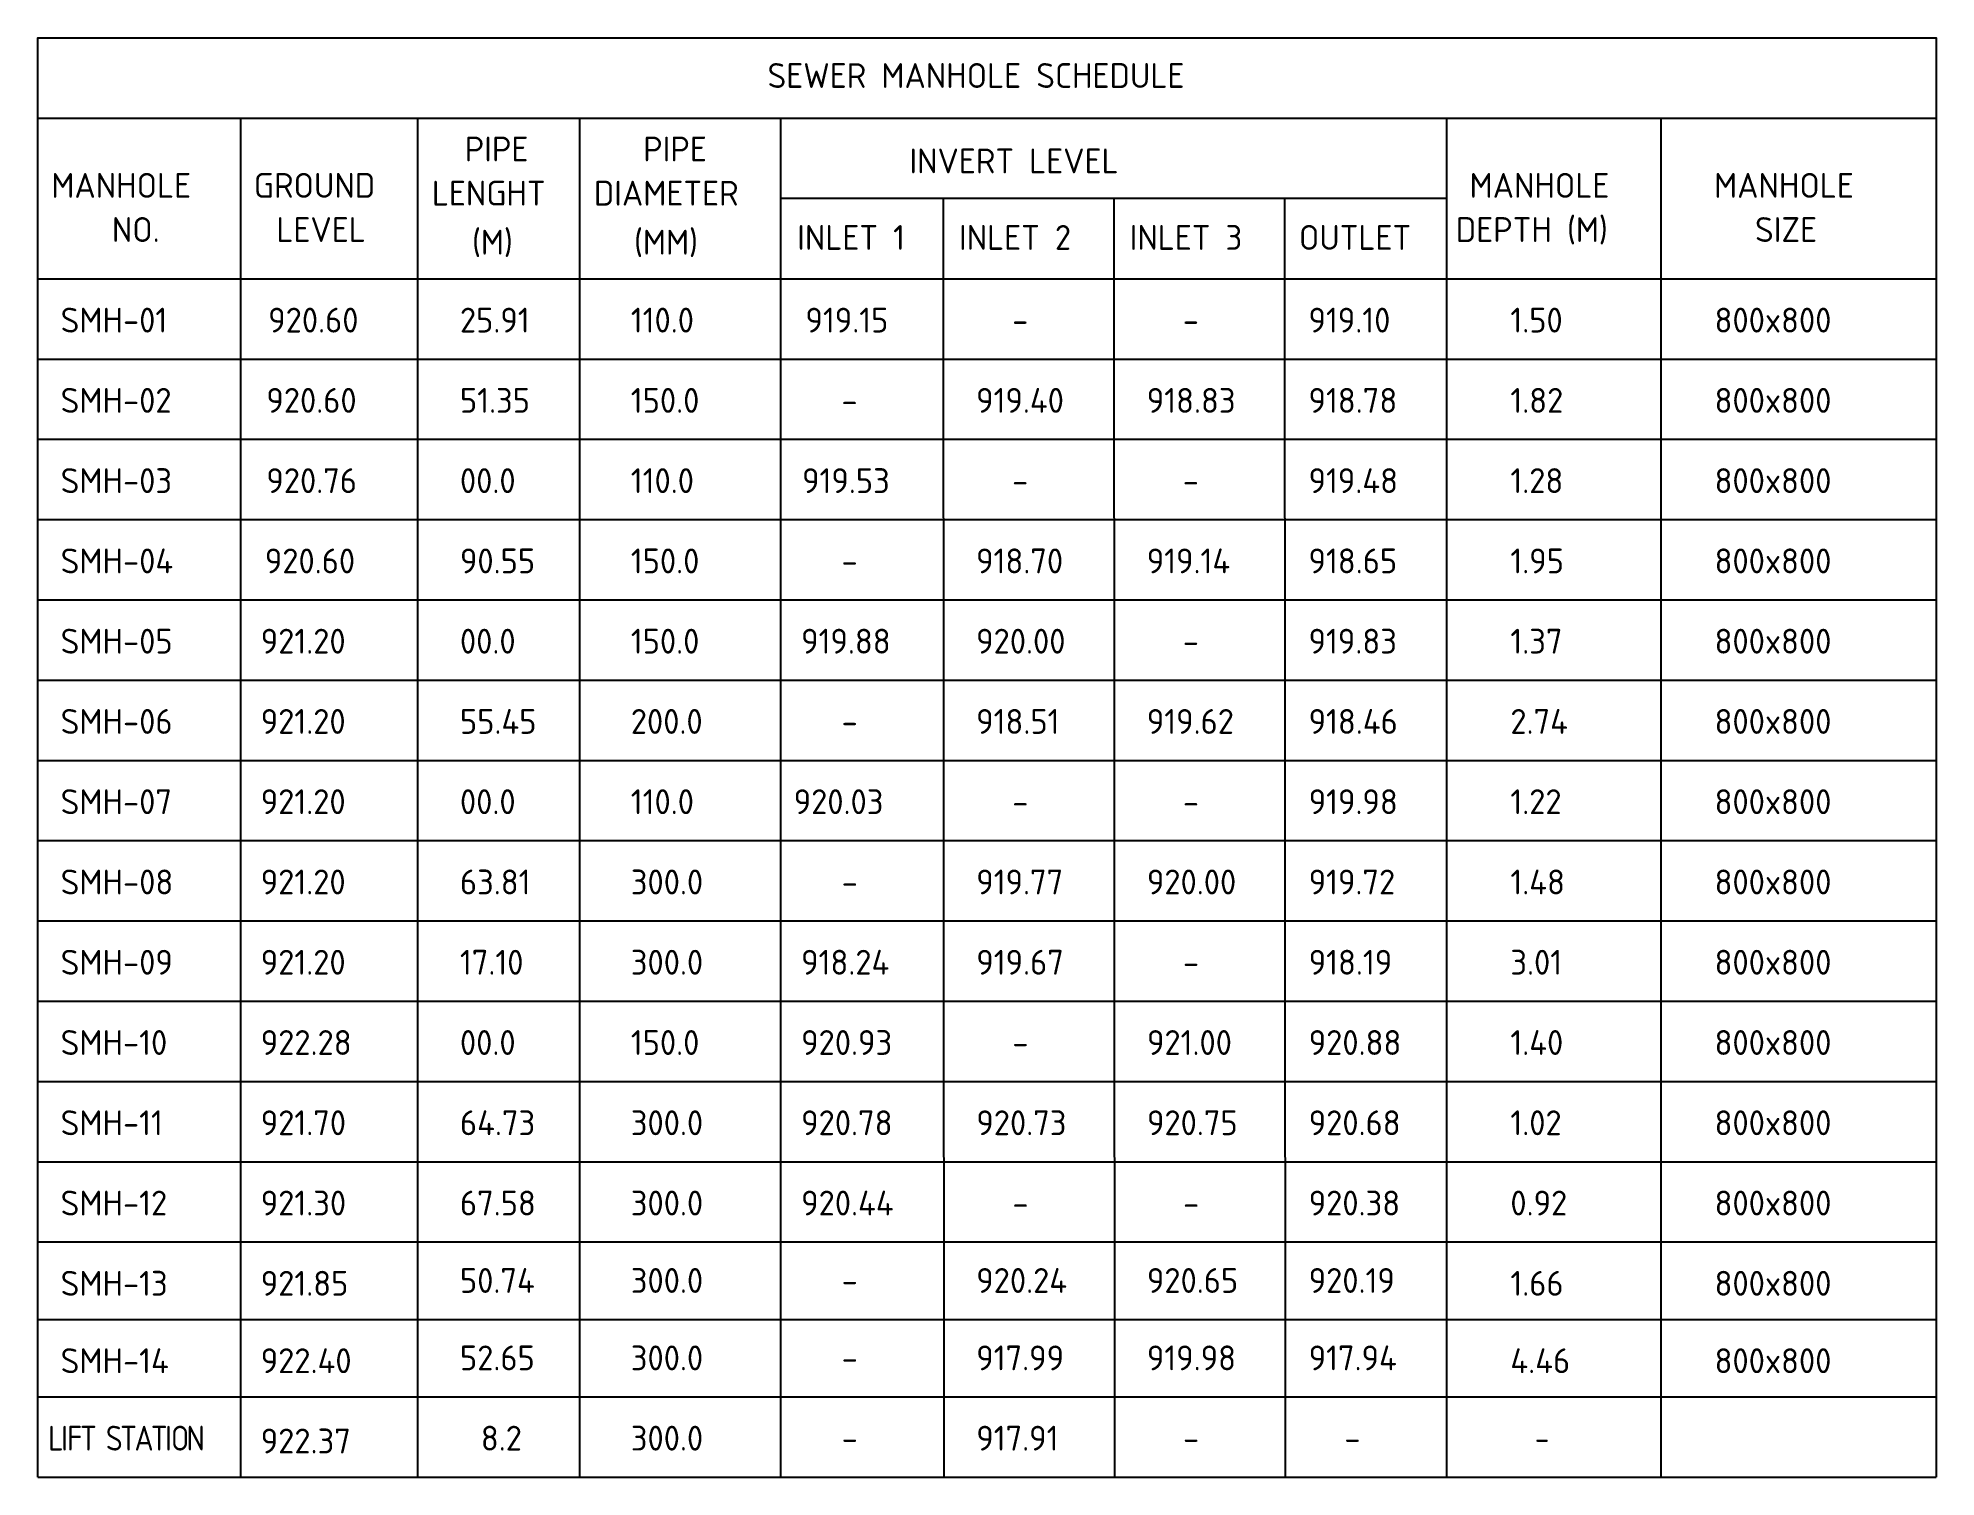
# Model space of a CAD drawing. Header units: metres. Extents: x 6917732 to 8046551, y 3602874 to 4094271.
# Drawn here: x 7855601 to 8046551, y 3713013 to 3857850 of the extents above; entities that cross this region are included whole.
import ezdxf

# ---------------------------------------------------------------- set-up
doc = ezdxf.new("R2010")
doc.units = ezdxf.units.M
doc.header["$LTSCALE"] = 0.5
doc.header["$MEASUREMENT"] = 0
doc.layers.add('AN-TEXT', color=7, linetype='CONTINUOUS', lineweight=40)
doc.layers.add('P-SNTRY', color=4, linetype='CONTINUOUS')
doc.styles.add('3.5mm', font='ISO3098B.shx', dxfattribs={"height": 3.5})

msp = doc.modelspace()

# ---------------------------------------------------------------- texts
at = {"layer": 'AN-TEXT', "color": 2, "char_height": 2500, "attachment_point": 1, "style": '3.5mm'}
for s, width, heights, insert in [('\\pxi-3,l4,t4;SEWER MANHOLE SCHEDULE', 58341.663, [0], (7926498.1, 3855318.7, 33.2)), ('\\pxi-3,l4,t4;PIPE', 34795.731, [0], (7896033.8, 3847923, 33.2)), ('\\pxi-3,l4,t4;PIPE', 34795.731, [0], (7913985.7, 3847923, 33.2)), ('\\pxi-3,l4,t4;INVERT LEVEL', 34795.731, [0], (7940774.8, 3846721.3, 33.2)), ('\\pxi-3,l4,t4;MANHOLE', 34795.731, [0], (7854442.8, 3844260.3, 33.2)), ('\\pxi-3,l4,t4;GROUND', 34795.731, [0], (7874820.5, 3844260.3, 33.2)), ('\\pxi-3,l4,t4;MANHOLE', 34795.731, [0], (7997124.8, 3844260.3, 33.2)), ('\\pxi-3,l4,t4;MANHOLE', 34795.731, [0], (8021720.2, 3844260.3, 33.2)), ('LENGHT', 34795.731, [0], (7895227.7, 3843479.4, 33.2)), ('DIAMETER', 34795.731, [0], (7911524.5, 3843479.4, 33.2)), ('DEPTH (M)', 34795.731, [0], (7998234, 3839816.8, 33.2)), ('NO.', 34795.731, [0], (7863039.2, 3839816.8, 33.2)), ('LEVEL', 34795.731, [0], (7879583.7, 3839816.8, 33.2)), ('(M)', 34795.731, [0], (7899268, 3838546.8, 33.2)), ('(MM)', 34795.731, [0], (7915564.8, 3838546.8, 33.2)), ('INLET 1', 34795.731, [0], (7931987.7, 3839023.2, 33.2)), ('INLET 2', 34795.731, [0], (7948263.5, 3839023.2, 33.2)), ('INLET 3', 34795.731, [0], (7965431.4, 3839023.2, 33.2)), ('OUTLET', 34795.731, [0], (7982456.4, 3839023.2, 33.2)), ('SIZE', 34795.731, [0], (8028337.7, 3839816.8, 33.2)), ('SMH-01', 34795.731, [0], (7857883.2, 3830701.7, 33.2)), ('920.60', 34795.731, [0], (7878764.9, 3830701.7, 33.2)), ('25.91', 34795.731, [0], (7898052.2, 3830701.7, 33.2)), ('110.0', 34795.731, [0], (7915240.8, 3830701.7, 33.2)), ('919.15', 34795.731, [0], (7932812.5, 3830701.7, 33.2)), ('919.10', 34795.731, [0], (7983421.9, 3830701.7, 33.2)), ('1.50', 34795.731, [0], (8003727.9, 3830701.7, 33.2)), ('800x800', 34795.731, [0], (8024268.5, 3830701.7, 33.2)), ('-', 34795.731, [0], (7953601.5, 3830701.7, 33.2)), ('-', 34795.731, [0], (7970769.4, 3830701.7, 33.2)), ('SMH-02', 34795.731, [0], (7857883.2, 3822623.5, 33.2)), ('920.60', 34795.731, [0], (7878577.3, 3822623.5, 33.2)), ('51.35', 34795.731, [0], (7898052.2, 3822623.5, 33.2)), ('150.0', 34795.731, [0], (7915240.8, 3822623.5, 33.2)), ('-', 34795.731, [0], (7936433.7, 3822623.5, 33.2)), ('919.40', 34795.731, [0], (7949980.4, 3822623.5, 33.2)), ('918.83', 34795.731, [0], (7967148.2, 3822623.5, 33.2)), ('918.78', 34795.731, [0], (7983421.9, 3822623.5, 33.2)), ('1.82', 34795.731, [0], (8003727.9, 3822623.5, 33.2)), ('800x800', 34795.731, [0], (8024268.5, 3822623.5, 33.2)), ('SMH-03', 34795.731, [0], (7857883.2, 3814545.2, 33.2)), ('920.76', 34795.731, [0], (7878577.3, 3814545.2, 33.2)), ('00.0', 34795.731, [0], (7898052.2, 3814545.2, 33.2)), ('110.0', 34795.731, [0], (7915240.8, 3814545.2, 33.2)), ('919.53', 34795.731, [0], (7932472.4, 3814545.2, 33.2)), ('919.48', 34795.731, [0], (7983425.4, 3814545.2, 33.2)), ('1.28', 34795.731, [0], (8003727.9, 3814545.2, 33.2)), ('800x800', 34795.731, [0], (8024268.5, 3814545.2, 33.2)), ('-', 34795.731, [0], (7953601.5, 3814545.2, 33.2)), ('-', 34795.731, [0], (7970769.4, 3814545.2, 33.2)), ('SMH-04', 34795.731, [0], (7857883.2, 3806466.9, 33.2)), ('920.60', 34795.731, [0], (7878424.7, 3806466.9, 33.2)), ('90.55', 34795.731, [0], (7898052.2, 3806466.9, 33.2)), ('150.0', 34795.731, [0], (7915240.8, 3806466.9, 33.2)), ('918.70', 34795.731, [0], (7949980.4, 3806466.9, 33.2)), ('919.14', 34795.731, [0], (7967148.2, 3806466.9, 33.2)), ('918.65', 34795.731, [0], (7983421.9, 3806466.9, 33.2)), ('1.95', 34795.731, [0], (8003727.9, 3806466.9, 33.2)), ('800x800', 34795.731, [0], (8024268.5, 3806466.9, 33.2)), ('-', 34795.731, [0], (7936440.5, 3806466.9, 33.2)), ('SMH-05', 34795.731, [0], (7857883.2, 3798388.7, 33.2)), ('921.20', 34795.731, [0], (7878011.6, 3798388.7, 33.2)), ('00.0', 34795.731, [0], (7898052.2, 3798388.7, 33.2)), ('150.0', 34795.731, [0], (7915240.8, 3798388.7, 33.2)), ('919.88', 34795.731, [0], (7932375.9, 3798388.7, 33.2)), ('920.00', 34795.731, [0], (7949983.8, 3798388.7, 33.2)), ('919.83', 34795.731, [0], (7983425.4, 3798388.7, 33.2)), ('1.37', 34795.731, [0], (8003727.9, 3798388.7, 33.2)), ('800x800', 34795.731, [0], (8024268.5, 3798388.7, 33.2)), ('-', 34795.731, [0], (7970776.3, 3798388.7, 33.2)), ('SMH-06', 34795.731, [0], (7857883.2, 3790310.4, 33.2)), ('921.20', 34795.731, [0], (7878011.6, 3790310.4, 33.2)), ('55.45', 34795.731, [0], (7898052.2, 3790310.4, 33.2)), ('200.0', 34795.731, [0], (7915240.8, 3790310.4, 33.2)), ('-', 34795.731, [0], (7936447.4, 3790310.4, 33.2)), ('918.51', 34795.731, [0], (7949987.2, 3790310.4, 33.2)), ('919.62', 34795.731, [0], (7967155.1, 3790310.4, 33.2)), ('918.46', 34795.731, [0], (7983428.8, 3790310.4, 33.2)), ('2.74', 34795.731, [0], (8003727.9, 3790310.4, 33.2)), ('800x800', 34795.731, [0], (8024268.5, 3790310.4, 33.2)), ('SMH-07', 34795.731, [0], (7857883.2, 3782232.1, 33.2)), ('921.20', 34795.731, [0], (7878011.6, 3782232.1, 33.2)), ('00.0', 34795.731, [0], (7898052.2, 3782232.1, 33.2)), ('110.0', 34795.731, [0], (7915240.8, 3782232.1, 33.2)), ('920.03', 34795.731, [0], (7931627.2, 3782232.1, 33.2)), ('-', 34795.731, [0], (7953615.3, 3782232.1, 33.2)), ('-', 34795.731, [0], (7970783.2, 3782232.1, 33.2)), ('919.98', 34795.731, [0], (7983439.1, 3782232.1, 33.2)), ('1.22', 34795.731, [0], (8003727.9, 3782232.1, 33.2)), ('800x800', 34795.731, [0], (8024268.5, 3782232.1, 33.2)), ('\\pxt7;SMH-08', 34795.731, [0], (7857883.2, 3774153.9, 33.2)), ('\\pxt7;921.20', 34795.731, [0], (7878011.6, 3774153.9, 33.2)), ('63.81', 34795.731, [0], (7898052.2, 3774153.9, 33.2)), ('300.0', 34795.731, [0], (7915240.8, 3774153.9, 33.2)), ('919.77', 34795.731, [0], (7949994.1, 3774153.9, 33.2)), ('920.00', 34795.731, [0], (7967162, 3774153.9, 33.2)), ('919.72', 34795.731, [0], (7983435.7, 3774153.9, 33.2)), ('\\pxt7;1.48', 34795.731, [0], (8003727.9, 3774153.9, 33.2)), ('800x800', 34795.731, [0], (8024268.5, 3774153.9, 33.2)), ('-', 34795.731, [0], (7936454.3, 3774153.9, 33.2)), ('SMH-09', 34795.731, [0], (7857883.2, 3766075.6, 33.2)), ('921.20', 34795.731, [0], (7878011.6, 3766075.6, 33.2)), ('17.10', 34795.731, [0], (7898052.2, 3766075.6, 33.2)), ('300.0', 34795.731, [0], (7915240.8, 3766075.6, 33.2)), ('918.24', 34795.731, [0], (7932375.9, 3766075.6, 33.2)), ('919.67', 34795.731, [0], (7949997.6, 3766075.6, 33.2)), ('918.19', 34795.731, [0], (7983439.1, 3766075.6, 33.2)), ('3.01', 34795.731, [0], (8003727.9, 3766075.6, 33.2)), ('800x800', 34795.731, [0], (8024268.5, 3766075.6, 33.2)), ('-', 34795.731, [0], (7970790.1, 3766075.6, 33.2)), ('SMH-10', 34795.731, [0], (7857883.2, 3757997.3, 33.2)), ('922.28', 34795.731, [0], (7878011.6, 3757997.3, 33.2)), ('00.0', 34795.731, [0], (7898052.2, 3757997.3, 33.2)), ('150.0', 34795.731, [0], (7915240.8, 3757997.3, 33.2)), ('920.93', 34795.731, [0], (7932379.3, 3757997.3, 33.2)), ('921.00', 34795.731, [0], (7967168.9, 3757997.3, 33.2)), ('920.88', 34795.731, [0], (7983439.1, 3757997.3, 33.2)), ('1.40', 34795.731, [0], (8003727.9, 3757997.3, 33.2)), ('800x800', 34795.731, [0], (8024268.5, 3757997.3, 33.2)), ('-', 34795.731, [0], (7953625.6, 3757997.3, 33.2)), ('SMH-11', 34795.731, [0], (7857883.2, 3749919.1, 33.2)), ('921.70', 34795.731, [0], (7878011.6, 3749919.1, 33.2)), ('64.73', 34795.731, [0], (7898052.2, 3749919.1, 33.2)), ('300.0', 34795.731, [0], (7915240.8, 3749919.1, 33.2)), ('920.78', 34795.731, [0], (7932379.3, 3749919.1, 33.2)), ('920.73', 34795.731, [0], (7950001, 3749919.1, 33.2)), ('920.75', 34795.731, [0], (7967168.9, 3749919.1, 33.2)), ('920.68', 34795.731, [0], (7983439.1, 3749919.1, 33.2)), ('1.02', 34795.731, [0], (8003727.9, 3749919.1, 33.2)), ('800x800', 34795.731, [0], (8024268.5, 3749919.1, 33.2)), ('SMH-12', 34795.731, [0], (7857883.2, 3741840.8, 33.2)), ('921.30', 34795.731, [0], (7878011.6, 3741840.8, 33.2)), ('67.58', 34795.731, [0], (7898052.2, 3741840.8, 33.2)), ('300.0', 34795.731, [0], (7915240.8, 3741840.8, 33.2)), ('920.44', 34795.731, [0], (7932379.3, 3741840.8, 33.2)), ('920.38', 34795.731, [0], (7983439.1, 3741840.8, 33.2)), ('0.92', 34795.731, [0], (8003727.9, 3741840.8, 33.2)), ('800x800', 34795.731, [0], (8024268.5, 3741840.8, 33.2)), ('-', 34795.731, [0], (7953632.5, 3741840.8, 33.2)), ('-', 34795.731, [0], (7970800.4, 3741840.8, 33.2)), ('SMH-13', 34795.731, [0], (7857883.2, 3733762.6, 33.2)), ('921.85', 34795.731, [0], (7878011.6, 3733762.6, 33.2)), ('50.74', 34795.731, [0], (7898052.2, 3734048.3, 33.2)), ('300.0', 34795.731, [0], (7915240.8, 3734048.3, 33.2)), ('920.24', 34795.731, [0], (7949994.1, 3734048.3, 33.2)), ('920.65', 34795.731, [0], (7967162, 3734048.3, 33.2)), ('920.19', 34795.731, [0], (7983435.7, 3734048.3, 33.2)), ('1.66', 34795.731, [0], (8003727.9, 3733762.6, 33.2)), ('800x800', 34795.731, [0], (8024268.5, 3733762.6, 33.2)), ('-', 34795.731, [0], (7936454.3, 3734048.3, 33.2)), ('SMH-14', 34795.731, [0], (7857883.2, 3725970.1, 33.2)), ('922.40', 34795.731, [0], (7878011.6, 3725970.1, 33.2)), ('52.65', 34795.731, [3066], (7898052.2, 3726255.8, 33.2)), ('300.0', 34795.731, [0], (7915240.8, 3726255.8, 33.2)), ('917.99', 34795.731, [0], (7949994.1, 3726255.8, 33.2)), ('919.98', 34795.731, [0], (7967162, 3726255.8, 33.2)), ('917.94', 34795.731, [0], (7983435.7, 3726255.8, 33.2)), ('4.46', 34795.731, [0], (8003727.9, 3725970.1, 33.2)), ('800x800', 34795.731, [0], (8024268.5, 3725970.1, 33.2)), ('-', 34795.731, [0], (7936454.3, 3726255.8, 33.2)), ('{\\W0.9;\\T0.85;LIFT STATION}', 34795.731, [0], (7856621.1, 3718177.6, 33.2)), ('922.37', 34795.731, [0], (7878011.6, 3717891.8, 33.2)), ('8.2', 34795.731, [3066], (7900156.4, 3718177.6, 33.2)), ('300.0', 34795.731, [0], (7915240.8, 3718177.6, 33.2)), ('917.91', 34795.731, [0], (7949997.6, 3718177.6, 33.2)), ('-', 34795.731, [0], (7936457.7, 3718177.6, 33.2)), ('-', 34795.731, [0], (7970800.4, 3718177.6, 33.2)), ('-', 34795.731, [0], (7987026.2, 3718177.6, 33.2)), ('{\\W0.9;\\T0.85;-}', 34795.731, [0], (8006186.8, 3718177.6, 33.2))]:
    msp.add_mtext_dynamic_manual_height_columns(s, width=width, gutter_width=20, heights=heights, dxfattribs=dict(at, insert=insert))

# ---------------------------------------------------------------- linework, layer by layer
at = {"layer": 'P-SNTRY'}
for p, q in [((7855600.8, 3849772.2), (8046551.2, 3849772.2)), ((7875987.9, 3849772.2), (7875987.9, 3713013.3)), ((7893783.6, 3849772.2), (7893783.6, 3713013.3)), ((7910080.4, 3849772.2), (7910080.4, 3713013.3)), ((7930289.9, 3849772.2), (7930289.9, 3713013.3)), ((7930289.9, 3849772.2), (7930289.9, 3713013.3)), ((7997291.1, 3849772.2), (7997291.1, 3713013.3)), ((8018874.3, 3849772.2), (8018874.3, 3713013.3)), ((7930289.9, 3841736.8), (7997291.1, 3841736.8)), ((7946674.8, 3841736.8), (7946729.6, 3713013.3)), ((7963842.6, 3841736.8), (7963897.4, 3713013.3)), ((7981010.5, 3841736.8), (7981065.3, 3713013.3)), ((7855600.8, 3833615.7), (8046551.2, 3833615.7)), ((7855600.8, 3825537.4), (8046551.2, 3825537.4)), ((7855600.8, 3825537.4), (8046551.2, 3825537.4)), ((7855600.8, 3817459.1), (8046551.2, 3817459.1)), ((7855600.8, 3809380.9), (8046551.2, 3809380.9)), ((7855600.8, 3801302.6), (8046551.2, 3801302.6)), ((7855600.8, 3793224.4), (8046551.2, 3793224.4)), ((7855600.8, 3785146.1), (8046551.2, 3785146.1)), ((7855600.8, 3777067.8), (8046551.2, 3777067.8)), ((7855600.8, 3768989.6), (8046551.2, 3768989.6)), ((7855600.8, 3760911.3), (8046551.2, 3760911.3)), ((7855600.8, 3752833), (8046551.2, 3752833)), ((7855600.8, 3744754.8), (8046551.2, 3744754.8)), ((7855600.8, 3736676.5), (8046551.2, 3736676.5)), ((7855600.8, 3728884), (8046551.2, 3728884)), ((7855600.8, 3721091.5), (8046551.2, 3721091.5)), ((7855600.8, 3713013.3), (8046551.2, 3713013.3))]:
    msp.add_line(p, q, dxfattribs=at)
msp.add_lwpolyline([(7855600.8, 3713013.3), (7855600.8, 3857850.5), (8046551.2, 3857850.5), (8046551.2, 3713013.3)], dxfattribs=at)

msp.set_redraw_order([(e.dxf.handle, doc.entitydb.next_handle()) for e in msp.query("TEXT MTEXT ATTDEF DIMENSION ARC_DIMENSION")])  # texts and dimensions are drawn at this point

doc.saveas('drawing.dxf')
